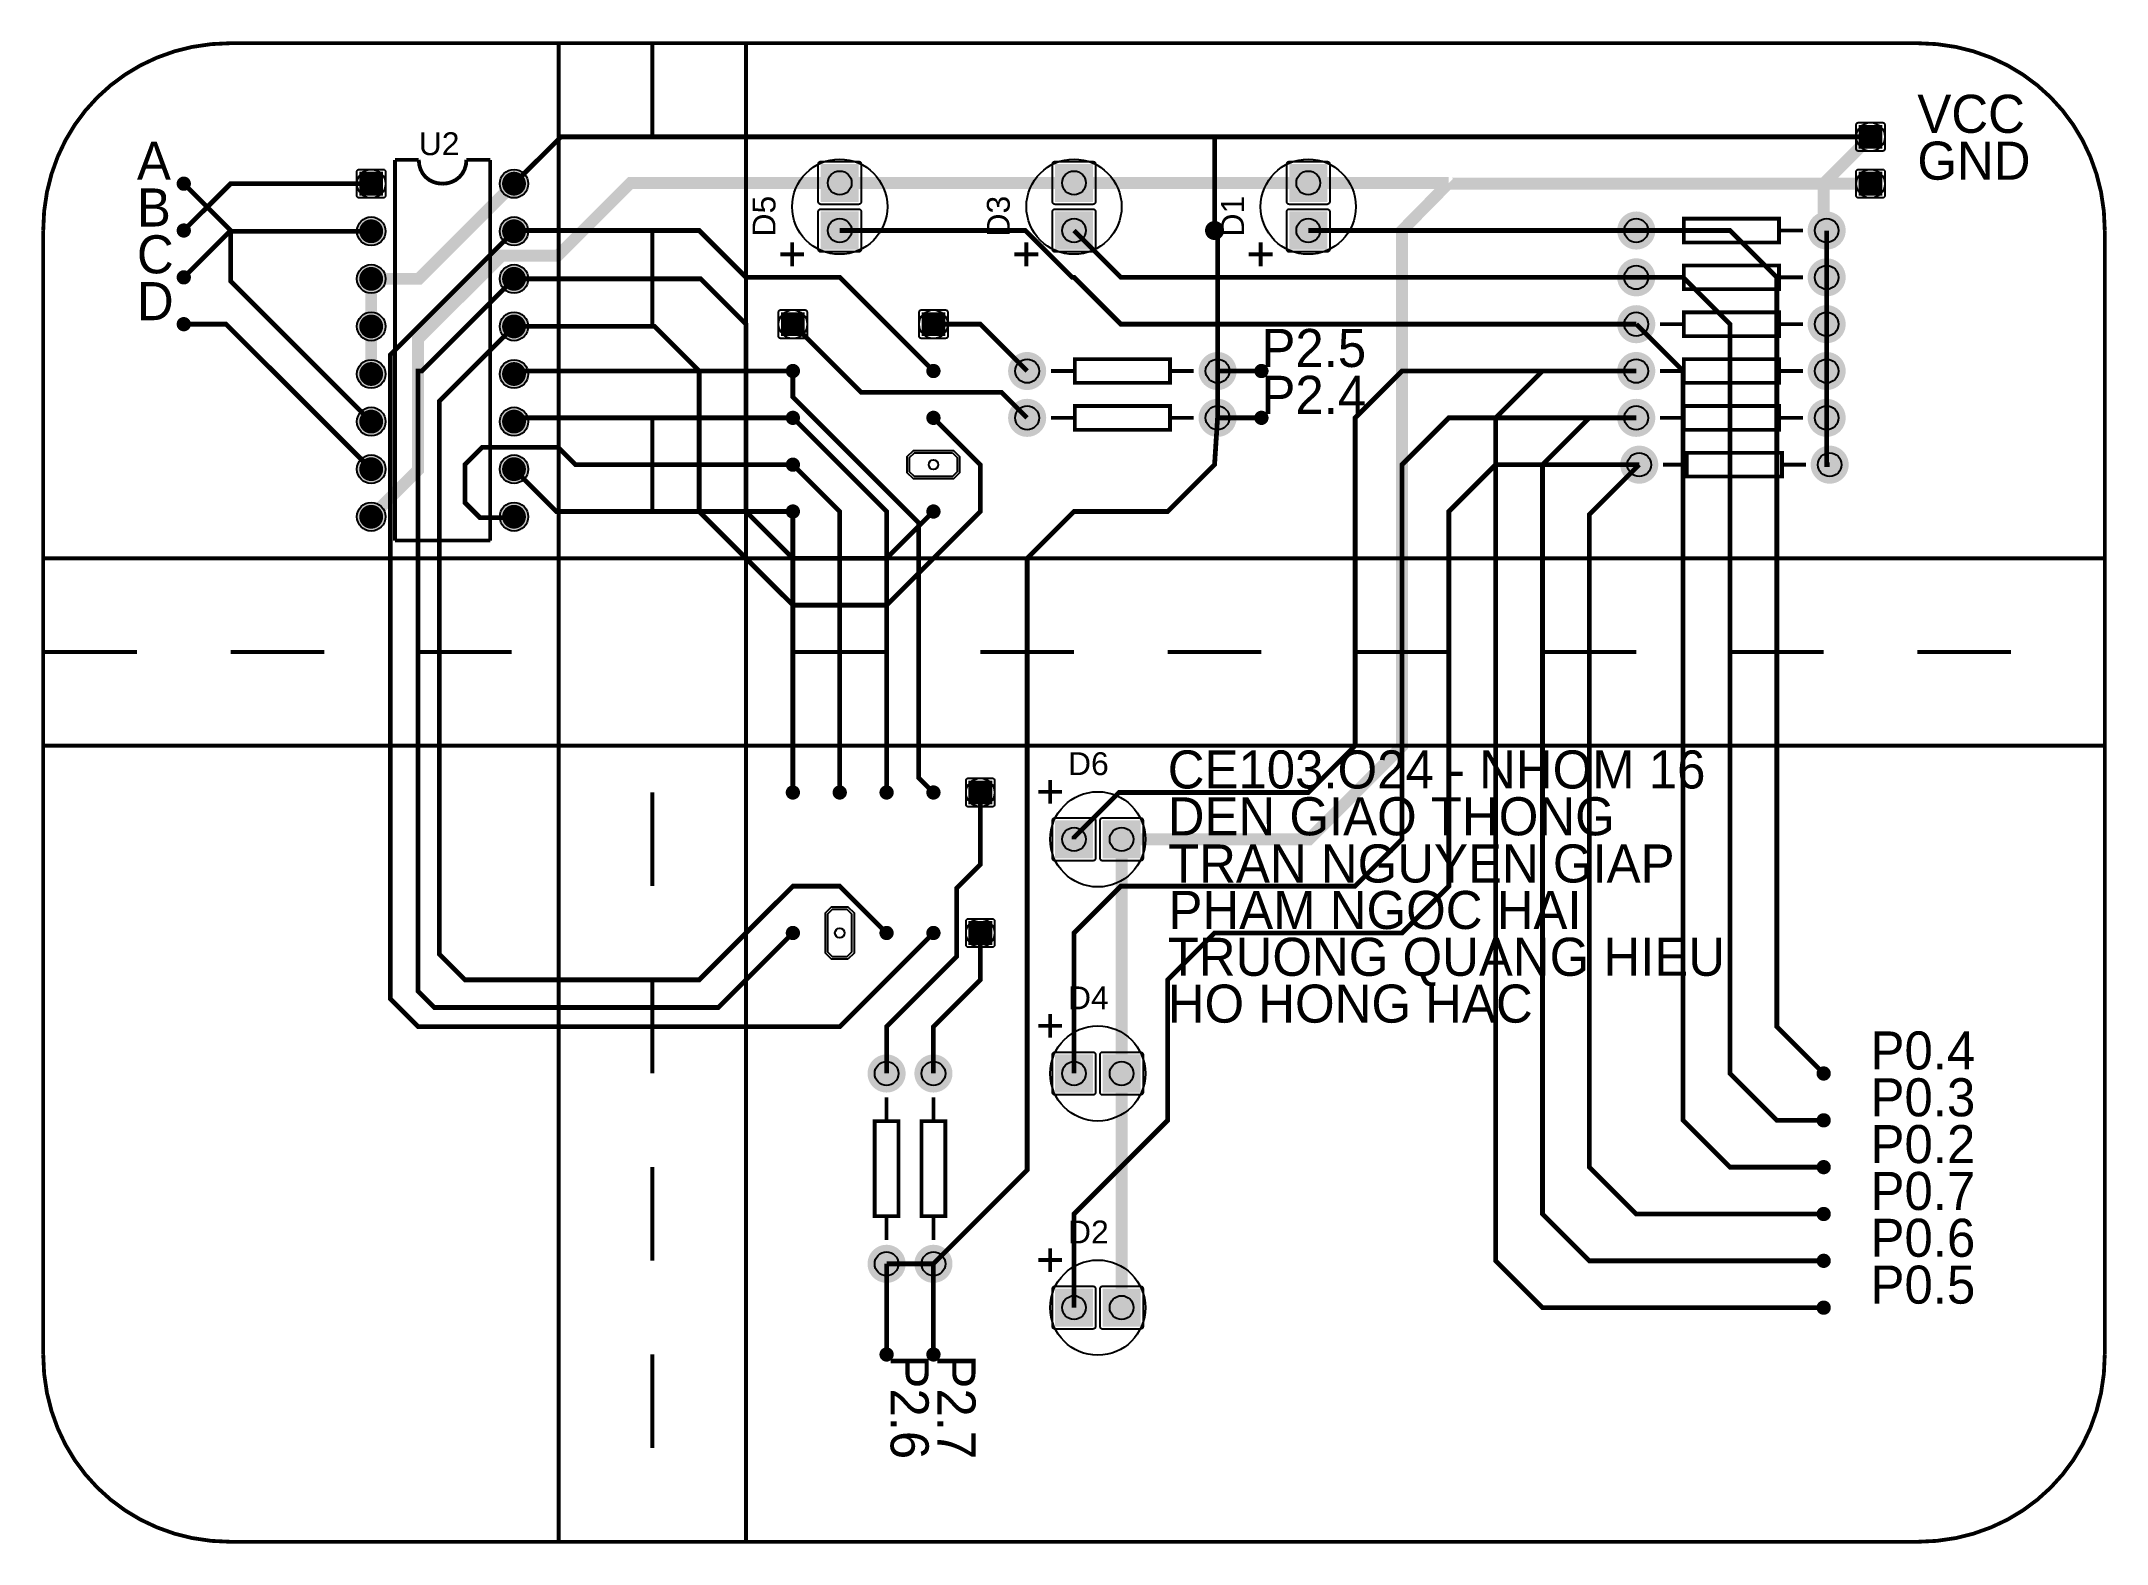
# Model space of a CAD drawing. Header units: centimetres. Extents: x -13 to -2, y -4 to 4.
import ezdxf

# ---------------------------------------------------------------- set-up
doc = ezdxf.new("R2010")
doc.units = ezdxf.units.CM
doc.layers.get('0').update_dxf_attribs({"linetype": 'CONTINUOUS'})

msp = doc.modelspace()

# ---------------------------------------------------------------- texts
for s, p in [('VCC', (-3, 3.5214)), ('VCC', (-3, 3.5214)), ('A', (-12.5, 3.2714)), ('A', (-12.5, 3.2714)), ('GND', (-3, 3.2714)), ('GND', (-3, 3.2714)), ('B', (-12.5, 3.0214)), ('B', (-12.5, 3.0214)), ('C', (-12.5, 2.7714)), ('C', (-12.5, 2.7714)), ('D', (-12.5, 2.5214)), ('D', (-12.5, 2.5214)), ('P2.5', (-6.5, 2.2714)), ('P2.5', (-6.5, 2.2714)), ('P2.4', (-6.5, 2.0214)), ('P2.4', (-6.5, 2.0214)), ('CE103.O24 - NHOM 16', (-7, 0.0214)), ('CE103.O24 - NHOM 16', (-7, 0.0214)), ('DEN GIAO THONG', (-7, -0.2286)), ('DEN GIAO THONG', (-7, -0.2286)), ('TRAN NGUYEN GIAP', (-6.998, -0.4806)), ('TRAN NGUYEN GIAP', (-6.998, -0.4806)), ('PHAM NGOC HAI', (-6.996, -0.7286)), ('PHAM NGOC HAI', (-6.996, -0.7286)), ('TRUONG QUANG HIEU', (-7, -0.9786)), ('TRUONG QUANG HIEU', (-7, -0.9786)), ('HO HONG HAC', (-7, -1.2286)), ('HO HONG HAC', (-7, -1.2286)), ('P0.4', (-3.25, -1.4786)), ('P0.4', (-3.25, -1.4786)), ('P0.3', (-3.25, -1.7286)), ('P0.3', (-3.25, -1.7286)), ('P0.2', (-3.25, -1.9786)), ('P0.2', (-3.25, -1.9786)), ('P0.7', (-3.25, -2.2286)), ('P0.7', (-3.25, -2.2286)), ('P0.6', (-3.25, -2.4786)), ('P0.6', (-3.25, -2.4786)), ('P0.5', (-3.25, -2.7286)), ('P0.5', (-3.25, -2.7286))]:
    msp.add_text(s, height=0.2032).set_placement(p)
at = {"width": 1.041667}
for s, p in [('U2', (-10.996, 3.4024)), ('U2', (-10.996, 3.4024)), ('D6', (-7.53175, 0.0929)), ('D6', (-7.53175, 0.0929)), ('D4', (-7.53175, -1.1571)), ('D4', (-7.53175, -1.1571)), ('D2', (-7.53175, -2.4071)), ('D2', (-7.53175, -2.4071))]:
    msp.add_text(s, height=0.12192, dxfattribs=at).set_placement(p)
for s, p in [('D5', (-9.0929, 2.96825)), ('D5', (-9.0929, 2.96825)), ('D3', (-7.8429, 2.96825)), ('D3', (-7.8429, 2.96825)), ('D1', (-6.5929, 2.96825)), ('D1', (-6.5929, 2.96825))]:
    msp.add_text(s, height=0.12192, rotation=90, dxfattribs=at).set_placement(p)
for s, p in [('P2.6', (-8.4786, -3)), ('P2.6', (-8.4786, -3)), ('P2.7', (-8.2286, -3)), ('P2.7', (-8.2286, -3))]:
    msp.add_text(s, height=0.2032, rotation=-90).set_placement(p)

# ---------------------------------------------------------------- blocks, each defined once
blk = doc.blocks.new('EPAD')
at = {"const_width": 0.5}
blk.add_lwpolyline([(-0.25, 0, 1), (0.25, 0, 1)], format="xyb", close=True, dxfattribs=at)
blk = doc.blocks.new('RPAD')
blk.add_trace([(-0.5, -0.5), (-0.5, 0.5), (0.5, -0.5), (0.5, 0.5)])

# ---------------------------------------------------------------- linework, layer by layer
for points, const_width in [([(-12, 4), (-12.103928, 3.994949), (-12.204468, 3.980103), (-12.301163, 3.955917), (-12.393555, 3.922852), (-12.481186, 3.881363), (-12.563599, 3.831909), (-12.640335, 3.774948), (-12.710938, 3.710938), (-12.774948, 3.640335), (-12.831909, 3.563599), (-12.881363, 3.481186), (-12.922852, 3.393555), (-12.955918, 3.301163), (-12.980103, 3.204468), (-12.994949, 3.103928), (-13, 3)], 0.02032), ([(-12, 4), (-12.103928, 3.994949), (-12.204468, 3.980103), (-12.301163, 3.955917), (-12.393555, 3.922852), (-12.481186, 3.881363), (-12.563599, 3.831909), (-12.640335, 3.774948), (-12.710938, 3.710938), (-12.774948, 3.640335), (-12.831909, 3.563599), (-12.881363, 3.481186), (-12.922852, 3.393555), (-12.955918, 3.301163), (-12.980103, 3.204468), (-12.994949, 3.103928), (-13, 3)], 0.02032), ([(-12, 4), (-3, 4)], 0.02032), ([(-12, 4), (-3, 4)], 0.02032), ([(-10.25, 3.5), (-10.25, 4)], 0.02032), ([(-10.25, 3.5), (-10.25, 4)], 0.02032), ([(-9.75, 3.5), (-9.75, 4)], 0.02032), ([(-9.75, 3.5), (-9.75, 4)], 0.02032), ([(-9.25, 3.5), (-9.25, 4)], 0.02032), ([(-9.25, 3.5), (-9.25, 4)], 0.02032), ([(-2, 3), (-2.005051, 3.103928), (-2.019897, 3.204468), (-2.044082, 3.301163), (-2.077148, 3.393555), (-2.118637, 3.481186), (-2.168091, 3.563599), (-2.225052, 3.640335), (-2.289062, 3.710938), (-2.359665, 3.774948), (-2.436401, 3.831909), (-2.518814, 3.881363), (-2.606445, 3.922852), (-2.698837, 3.955917), (-2.795532, 3.980103), (-2.896072, 3.994949), (-3, 4)], 0.02032), ([(-2, 3), (-2.005051, 3.103928), (-2.019897, 3.204468), (-2.044082, 3.301163), (-2.077148, 3.393555), (-2.118637, 3.481186), (-2.168091, 3.563599), (-2.225052, 3.640335), (-2.289062, 3.710938), (-2.359665, 3.774948), (-2.436401, 3.831909), (-2.518814, 3.881363), (-2.606445, 3.922852), (-2.698837, 3.955917), (-2.795532, 3.980103), (-2.896072, 3.994949), (-3, 4)], 0.02032), ([(-3.25, 3.5), (-3.5, 3.25), (-3.5, 3.016), (-3.484, 3)], 0.0635), ([(-10.25, 3.5), (-10.25, 1.25), (-12.25, 1.25), (-12.5, 1.25)], 0.02032), ([(-10.25, 3.5), (-10.25, 1.25), (-12.25, 1.25), (-12.5, 1.25)], 0.02032), ([(-6.75, 3), (-6.75, 3.5), (-10.238, 3.5), (-10.488, 3.25)], 0.0254), ([(-9.25, 1.25), (-9.25, 3.5)], 0.02032), ([(-9.25, 1.25), (-9.25, 3.5)], 0.02032), ([(-3.25, 3.5), (-6.75, 3.5)], 0.0254), ([(-11.123, 3.377), (-10.996, 3.377)], 0.02032), ([(-11.123, 3.377), (-11.123, 1.345)], 0.02032), ([(-11.123, 3.377), (-10.996, 3.377)], 0.02032), ([(-11.123, 3.377), (-11.123, 1.345)], 0.02032), ([(-10.869, 3.25), (-10.895606, 3.252436), (-10.919919, 3.259485), (-10.941554, 3.270762), (-10.960122, 3.285878), (-10.975238, 3.304446), (-10.986515, 3.326081), (-10.993564, 3.350394), (-10.996, 3.377)], 0.02032), ([(-10.869, 3.25), (-10.895606, 3.252436), (-10.919919, 3.259485), (-10.941554, 3.270762), (-10.960122, 3.285878), (-10.975238, 3.304446), (-10.986515, 3.326081), (-10.993564, 3.350394), (-10.996, 3.377)], 0.02032), ([(-10.869, 3.25), (-10.843124, 3.252436), (-10.819152, 3.259485), (-10.797562, 3.270762), (-10.77883, 3.285878), (-10.763431, 3.304446), (-10.751842, 3.326081), (-10.74454, 3.350394), (-10.742, 3.377)], 0.02032), ([(-10.869, 3.25), (-10.843124, 3.252436), (-10.819152, 3.259485), (-10.797562, 3.270762), (-10.77883, 3.285878), (-10.763431, 3.304446), (-10.751842, 3.326081), (-10.74454, 3.350394), (-10.742, 3.377)], 0.02032), ([(-10.742, 3.377), (-10.615, 3.377)], 0.02032), ([(-10.742, 3.377), (-10.615, 3.377)], 0.02032), ([(-10.615, 1.345), (-10.615, 3.377)], 0.02032), ([(-10.615, 1.345), (-10.615, 3.377)], 0.02032), ([(-11.25, 1.98), (-12, 2.73), (-12, 3), (-12.25, 3.25)], 0.0254), ([(-11.25, 3.25), (-12, 3.25), (-12.25, 3)], 0.0254), ([(-8.75, 3.254), (-9.865843, 3.254), (-10.253753, 2.86609), (-10.553793, 2.86609), (-11, 2.419883), (-11, 1.722), (-11.25, 1.472)], 0.0635), ([(-11.25, 2.742), (-10.996, 2.742), (-10.488, 3.25)], 0.0635), ([(-7.5, 3.254), (-8.75, 3.254)], 0.0635), ([(-7.5, 3.254), (-6.25, 3.254)], 0.0635), ([(-7.246, -0.25), (-6.246, -0.25), (-5.75, 0.246), (-5.75, 3), (-5.5, 3.254)], 0.0635), ([(-6.25, 3.254), (-5.5, 3.254)], 0.0635), ([(-3.25, 3.25), (-5.496, 3.25), (-5.5, 3.254)], 0.0635), ([(-13, 3), (-13, -3)], 0.02032), ([(-13, 3), (-13, -3)], 0.02032), ([(-11.25, 2.996), (-12.004, 2.996), (-12.25, 2.75)], 0.0254), ([(-10.488, 2.996), (-11.148061, 2.335939), (-11.148061, -1.101939), (-11, -1.25), (-8.75, -1.25), (-8.25, -0.75)], 0.0254), ([(-8.25, 2.25), (-8.75, 2.75), (-9.25, 2.75), (-9.5, 3), (-10.484, 3), (-10.488, 2.996)], 0.0254), ([(-9.75, 2.5), (-9.75, 3)], 0.02032), ([(-9.75, 2.5), (-9.75, 3)], 0.02032), ([(-8.75, 3), (-7.759145, 3), (-7.509145, 2.75), (-7.5, 2.75), (-7.25, 2.5), (-4.5, 2.5)], 0.0254), ([(-7.5, 3), (-7.25, 2.75), (-4.5, 2.75)], 0.0254), ([(-6.734, 2), (-6.734, 2.25), (-6.734, 2.984), (-6.75, 3)], 0.0254), ([(-6.25, 3), (-4.5, 3)], 0.0254), ([(-4.5, 3), (-4, 3), (-3.75, 2.75), (-3.75, -1.25), (-3.5, -1.5)], 0.0254), ([(-4.373, 3), (-4.246, 3)], 0.02032), ([(-4.373, 3), (-4.246, 3)], 0.02032), ([(-4.246, 2.9365), (-3.738, 2.9365), (-3.738, 3.0635), (-4.246, 3.0635), (-4.246, 2.9365)], 0.02032), ([(-4.246, 2.9365), (-3.738, 2.9365), (-3.738, 3.0635), (-4.246, 3.0635), (-4.246, 2.9365)], 0.02032), ([(-3.738, 3), (-3.611, 3)], 0.02032), ([(-3.738, 3), (-3.611, 3)], 0.02032), ([(-3.484, 3), (-3.484, 2.75)], 0.0254), ([(-2, -3), (-2, 3)], 0.02032), ([(-2, -3), (-2, 3)], 0.02032), ([(-9.0675, 2.873), (-8.9405, 2.873)], 0.02032), ([(-9.0675, 2.873), (-8.9405, 2.873)], 0.02032), ([(-9.004, 2.8095), (-9.004, 2.9365)], 0.02032), ([(-9.004, 2.8095), (-9.004, 2.9365)], 0.02032), ([(-7.8175, 2.873), (-7.6905, 2.873)], 0.02032), ([(-7.8175, 2.873), (-7.6905, 2.873)], 0.02032), ([(-7.754, 2.8095), (-7.754, 2.9365)], 0.02032), ([(-7.754, 2.8095), (-7.754, 2.9365)], 0.02032), ([(-6.5675, 2.873), (-6.4405, 2.873)], 0.02032), ([(-6.5675, 2.873), (-6.4405, 2.873)], 0.02032), ([(-6.504, 2.8095), (-6.504, 2.9365)], 0.02032), ([(-6.504, 2.8095), (-6.504, 2.9365)], 0.02032), ([(-11.25, 2.742), (-11.25, 2.488), (-11.25, 2.234)], 0.0635), ([(-4.5, 2.75), (-4.25, 2.75), (-4, 2.5), (-4, -1.5), (-3.75, -1.75), (-3.5, -1.75)], 0.0254), ([(-4.373, 2.75), (-4.246, 2.75)], 0.02032), ([(-4.373, 2.75), (-4.246, 2.75)], 0.02032), ([(-4.246, 2.6865), (-3.738, 2.6865), (-3.738, 2.8135), (-4.246, 2.8135), (-4.246, 2.6865)], 0.02032), ([(-4.246, 2.6865), (-3.738, 2.6865), (-3.738, 2.8135), (-4.246, 2.8135), (-4.246, 2.6865)], 0.02032), ([(-3.738, 2.75), (-3.611, 2.75)], 0.02032), ([(-3.738, 2.75), (-3.611, 2.75)], 0.02032), ([(-3.484, 2.75), (-3.484, 2.5)], 0.0254), ([(-10.488, 2.742), (-10.98, 2.25), (-11, 2.25), (-11, -1.061456), (-10.913951, -1.147505), (-9.397505, -1.147505), (-9, -0.75)], 0.0254), ([(-10.488, 2.742), (-9.492, 2.742), (-9.25, 2.5), (-9.25, 1.5), (-9, 1.25), (-8.5, 1.25), (-8.25, 1.5)], 0.0254), ([(-4.246, 2.4365), (-3.738, 2.4365), (-3.738, 2.5635), (-4.246, 2.5635), (-4.246, 2.4365)], 0.02032), ([(-4.246, 2.4365), (-3.738, 2.4365), (-3.738, 2.5635), (-4.246, 2.5635), (-4.246, 2.4365)], 0.02032), ([(-11.25, 1.726), (-12.024, 2.5), (-12.25, 2.5)], 0.0254), ([(-10.488, 2.488), (-10.885916, 2.090084), (-10.885916, -0.864084), (-10.75, -1), (-9.5, -1), (-9, -0.5), (-8.75, -0.5), (-8.5, -0.75)], 0.0254), ([(-10.488, 2.488), (-9.738, 2.488), (-9.5, 2.25), (-9.5, 1.5), (-9, 1), (-8.5, 1), (-8, 1.5), (-8, 1.75), (-8.25, 2)], 0.0254), ([(-9, 2.5), (-8.636328, 2.136328), (-7.886328, 2.136328), (-7.75, 2)], 0.0254), ([(-8.25, 2.5), (-8, 2.5), (-7.75, 2.25)], 0.0254), ([(-4.5, 2.5), (-4.25, 2.25), (-4.25, -1.75), (-4, -2), (-3.5, -2)], 0.0254), ([(-4.373, 2.5), (-4.246, 2.5)], 0.02032), ([(-4.373, 2.5), (-4.246, 2.5)], 0.02032), ([(-3.738, 2.5), (-3.611, 2.5)], 0.02032), ([(-3.738, 2.5), (-3.611, 2.5)], 0.02032), ([(-3.484, 2.5), (-3.484, 2.25), (-3.484, 2), (-3.484, 1.75), (-3.468, 1.75)], 0.0254), ([(-7.496, 2.1865), (-6.988, 2.1865), (-6.988, 2.3135), (-7.496, 2.3135), (-7.496, 2.1865)], 0.02032), ([(-7.496, 2.1865), (-6.988, 2.1865), (-6.988, 2.3135), (-7.496, 2.3135), (-7.496, 2.1865)], 0.02032), ([(-4.246, 2.1865), (-3.738, 2.1865), (-3.738, 2.3135), (-4.246, 2.3135), (-4.246, 2.1865)], 0.02032), ([(-4.246, 2.1865), (-3.738, 2.1865), (-3.738, 2.3135), (-4.246, 2.3135), (-4.246, 2.1865)], 0.02032), ([(-9, 2.25), (-10.472, 2.25), (-10.488, 2.234)], 0.0254), ([(-9, 2.25), (-9, 2.111055), (-8.328325, 1.43938), (-8.328325, 0.078325), (-8.25, 0)], 0.0254), ([(-7.623, 2.25), (-7.496, 2.25)], 0.02032), ([(-7.623, 2.25), (-7.496, 2.25)], 0.02032), ([(-7.5, -0.25), (-7.5, -0.240432), (-7.259568, 0), (-6.25, 0), (-6, 0.25), (-6, 2), (-5.75, 2.25), (-4.5, 2.25)], 0.0254), ([(-6.988, 2.25), (-6.861, 2.25)], 0.02032), ([(-6.988, 2.25), (-6.861, 2.25)], 0.02032), ([(-6.734, 2.25), (-6.5, 2.25)], 0.0254), ([(-4.5, 2.25), (-5, 2.25), (-5.25, 2), (-5.25, -2.5), (-5, -2.75), (-3.5, -2.75)], 0.0254), ([(-4.373, 2.25), (-4.246, 2.25)], 0.02032), ([(-4.373, 2.25), (-4.246, 2.25)], 0.02032), ([(-3.738, 2.25), (-3.611, 2.25)], 0.02032), ([(-3.738, 2.25), (-3.611, 2.25)], 0.02032), ([(-9, 2), (-10.468, 2), (-10.488, 1.98)], 0.0254), ([(-9.75, 1.5), (-9.75, 2)], 0.02032), ([(-9.75, 1.5), (-9.75, 2)], 0.02032), ([(-9, 2), (-8.5, 1.5), (-8.5, 0)], 0.0254), ([(-8.5, -2.516), (-8.25, -2.516), (-7.75, -2.016), (-7.75, 1.25), (-7.5, 1.5), (-7, 1.5), (-6.75, 1.75), (-6.734, 2)], 0.0254), ([(-7.623, 2), (-7.496, 2)], 0.02032), ([(-7.623, 2), (-7.496, 2)], 0.02032), ([(-7.5, -1.5), (-7.5, -0.75), (-7.25, -0.5), (-6, -0.5), (-5.75, -0.25), (-5.75, 1.75), (-5.5, 2), (-4.5, 2)], 0.0254), ([(-7.496, 1.9365), (-6.988, 1.9365), (-6.988, 2.0635), (-7.496, 2.0635), (-7.496, 1.9365)], 0.02032), ([(-7.496, 1.9365), (-6.988, 1.9365), (-6.988, 2.0635), (-7.496, 2.0635), (-7.496, 1.9365)], 0.02032), ([(-6.988, 2), (-6.861, 2)], 0.02032), ([(-6.988, 2), (-6.861, 2)], 0.02032), ([(-6.734, 2), (-6.5, 2)], 0.0254), ([(-4.5, 2), (-4.75, 2), (-5, 1.75), (-5, -2.25), (-4.75, -2.5), (-3.5, -2.5)], 0.0254), ([(-4.373, 2), (-4.246, 2)], 0.02032), ([(-4.373, 2), (-4.246, 2)], 0.02032), ([(-4.246, 1.9365), (-3.738, 1.9365), (-3.738, 2.0635), (-4.246, 2.0635), (-4.246, 1.9365)], 0.02032), ([(-4.246, 1.9365), (-3.738, 1.9365), (-3.738, 2.0635), (-4.246, 2.0635), (-4.246, 1.9365)], 0.02032), ([(-3.738, 2), (-3.611, 2)], 0.02032), ([(-3.738, 2), (-3.611, 2)], 0.02032), ([(-9, 1.75), (-10.159608, 1.75), (-10.252728, 1.84312), (-10.65688, 1.84312), (-10.75, 1.75), (-10.75, 1.547794), (-10.669303, 1.467097), (-10.492903, 1.467097), (-10.488, 1.472)], 0.0254), ([(-4.23, 1.6865), (-3.722, 1.6865), (-3.722, 1.8135), (-4.23, 1.8135), (-4.23, 1.6865)], 0.02032), ([(-4.23, 1.6865), (-3.722, 1.6865), (-3.722, 1.8135), (-4.23, 1.8135), (-4.23, 1.6865)], 0.02032), ([(-9, 1.5), (-10.262, 1.5), (-10.488, 1.726)], 0.0254), ([(-9, 1.75), (-8.75, 1.5), (-8.75, 0)], 0.0254), ([(-7.5, -2.75), (-7.5, -2.25), (-7, -1.75), (-7, -1), (-6.75, -0.75), (-5.75, -0.75), (-5.5, -0.5), (-5.5, 1.5), (-5.25, 1.75), (-4.484, 1.75)], 0.0254), ([(-4.484, 1.75), (-4.75, 1.484), (-4.75, -2), (-4.5, -2.25), (-3.5, -2.25)], 0.0254), ([(-4.357, 1.75), (-4.23, 1.75)], 0.02032), ([(-4.357, 1.75), (-4.23, 1.75)], 0.02032), ([(-3.722, 1.75), (-3.595, 1.75)], 0.02032), ([(-3.722, 1.75), (-3.595, 1.75)], 0.02032), ([(-9, 1.5), (-9, 0)], 0.0254), ([(-11.123, 1.345), (-10.615, 1.345)], 0.02032), ([(-11.123, 1.345), (-10.615, 1.345)], 0.02032), ([(-12.5, 1.25), (-13, 1.25)], 0.02032), ([(-12.5, 1.25), (-13, 1.25)], 0.02032), ([(-9.25, 1.25), (-10.25, 1.25), (-10.25, 0.25)], 0.02032), ([(-9.25, 1.25), (-9.25, 0.25), (-10.25, 0.25)], 0.02032), ([(-9.25, 1.25), (-10.25, 1.25), (-10.25, 0.25)], 0.02032), ([(-9.25, 1.25), (-9.25, 0.25), (-10.25, 0.25)], 0.02032), ([(-9.25, 1.25), (-7, 1.25)], 0.02032), ([(-9.25, 1.25), (-7, 1.25)], 0.02032), ([(-7, 1.25), (-2, 1.25)], 0.02032), ([(-7, 1.25), (-2, 1.25)], 0.02032), ([(-12.5, 0.75), (-13, 0.75)], 0.02032), ([(-12.5, 0.75), (-13, 0.75)], 0.02032), ([(-11.5, 0.75), (-12, 0.75)], 0.02032), ([(-11.5, 0.75), (-12, 0.75)], 0.02032), ([(-10.5, 0.75), (-11, 0.75)], 0.02032), ([(-10.5, 0.75), (-11, 0.75)], 0.02032), ([(-9, 0.75), (-8.5, 0.75)], 0.02032), ([(-9, 0.75), (-8.5, 0.75)], 0.02032), ([(-8, 0.75), (-7.5, 0.75)], 0.02032), ([(-8, 0.75), (-7.5, 0.75)], 0.02032), ([(-7, 0.75), (-6.5, 0.75)], 0.02032), ([(-7, 0.75), (-6.5, 0.75)], 0.02032), ([(-6, 0.75), (-5.75, 0.75), (-5.5, 0.75)], 0.02032), ([(-6, 0.75), (-5.75, 0.75), (-5.5, 0.75)], 0.02032), ([(-5, 0.75), (-4.5, 0.75)], 0.02032), ([(-5, 0.75), (-4.5, 0.75)], 0.02032), ([(-4, 0.75), (-3.5, 0.75)], 0.02032), ([(-4, 0.75), (-3.5, 0.75)], 0.02032), ([(-3, 0.75), (-2.5, 0.75)], 0.02032), ([(-3, 0.75), (-2.5, 0.75)], 0.02032), ([(-12.5, 0.25), (-13, 0.25)], 0.02032), ([(-12.5, 0.25), (-13, 0.25)], 0.02032), ([(-10.25, 0.25), (-12.5, 0.25)], 0.02032), ([(-10.25, 0.25), (-12.5, 0.25)], 0.02032), ([(-10.25, 0.25), (-10.25, -2)], 0.02032), ([(-10.25, 0.25), (-10.25, -2)], 0.02032), ([(-9.25, 0.25), (-7, 0.25)], 0.02032), ([(-9.25, 0.25), (-9.25, -2)], 0.02032), ([(-9.25, 0.25), (-7, 0.25)], 0.02032), ([(-9.25, 0.25), (-9.25, -2)], 0.02032), ([(-7, 0.25), (-2, 0.25)], 0.02032), ([(-7, 0.25), (-2, 0.25)], 0.02032), ([(-9.75, 0), (-9.75, -0.5)], 0.02032), ([(-9.75, 0), (-9.75, -0.5)], 0.02032), ([(-8, 0), (-8, -0.384599), (-8.125432, -0.510031), (-8.125432, -0.875432), (-8.5, -1.25), (-8.5, -1.5)], 0.0254), ([(-7.6905, 0.004), (-7.5635, 0.004)], 0.02032), ([(-7.6905, 0.004), (-7.5635, 0.004)], 0.02032), ([(-7.627, 0.0675), (-7.627, -0.0595)], 0.02032), ([(-7.627, 0.0675), (-7.627, -0.0595)], 0.02032), ([(-7.246, -0.25), (-7.246, -1.5), (-7.246, -2.75)], 0.0635), ([(-8, -0.75), (-8, -1), (-8.25, -1.25), (-8.25, -1.5)], 0.0254), ([(-9.75, -1), (-9.75, -1.5)], 0.02032), ([(-9.75, -1), (-9.75, -1.5)], 0.02032), ([(-7.627, -1.1825), (-7.627, -1.3095)], 0.02032), ([(-7.627, -1.1825), (-7.627, -1.3095)], 0.02032), ([(-7.6905, -1.246), (-7.5635, -1.246)], 0.02032), ([(-7.6905, -1.246), (-7.5635, -1.246)], 0.02032), ([(-8.5, -1.627), (-8.5, -1.754)], 0.02032), ([(-8.5, -1.627), (-8.5, -1.754)], 0.02032), ([(-8.25, -1.627), (-8.25, -1.754)], 0.02032), ([(-8.25, -1.627), (-8.25, -1.754)], 0.02032), ([(-8.5635, -2.262), (-8.4365, -2.262), (-8.4365, -1.754), (-8.5635, -1.754), (-8.5635, -2.262)], 0.02032), ([(-8.5635, -2.262), (-8.4365, -2.262), (-8.4365, -1.754), (-8.5635, -1.754), (-8.5635, -2.262)], 0.02032), ([(-8.3135, -2.262), (-8.1865, -2.262), (-8.1865, -1.754), (-8.3135, -1.754), (-8.3135, -2.262)], 0.02032), ([(-8.3135, -2.262), (-8.1865, -2.262), (-8.1865, -1.754), (-8.3135, -1.754), (-8.3135, -2.262)], 0.02032), ([(-10.25, -2), (-10.25, -3.5)], 0.02032), ([(-10.25, -2), (-10.25, -3.5)], 0.02032), ([(-9.75, -2), (-9.75, -2.5)], 0.02032), ([(-9.75, -2), (-9.75, -2.5)], 0.02032), ([(-9.25, -2), (-9.25, -3.5)], 0.02032), ([(-9.25, -2), (-9.25, -3.5)], 0.02032), ([(-8.5, -2.262), (-8.5, -2.389)], 0.02032), ([(-8.5, -2.262), (-8.5, -2.389)], 0.02032), ([(-8.25, -2.262), (-8.25, -2.389)], 0.02032), ([(-8.25, -2.262), (-8.25, -2.389)], 0.02032), ([(-7.627, -2.4325), (-7.627, -2.5595)], 0.02032), ([(-7.627, -2.4325), (-7.627, -2.5595)], 0.02032), ([(-8.5, -2.516), (-8.5, -3)], 0.0254), ([(-8.25, -2.516), (-8.25, -3)], 0.0254), ([(-7.6905, -2.496), (-7.5635, -2.496)], 0.02032), ([(-7.6905, -2.496), (-7.5635, -2.496)], 0.02032), ([(-13, -3), (-12.994949, -3.103928), (-12.980103, -3.204468), (-12.955918, -3.301163), (-12.922852, -3.393555), (-12.881363, -3.481186), (-12.831909, -3.563599), (-12.774948, -3.640335), (-12.710938, -3.710938), (-12.640335, -3.774948), (-12.563599, -3.831909), (-12.481186, -3.881363), (-12.393555, -3.922852), (-12.301163, -3.955917), (-12.204468, -3.980103), (-12.103928, -3.994949), (-12, -4)], 0.02032), ([(-13, -3), (-12.994949, -3.103928), (-12.980103, -3.204468), (-12.955918, -3.301163), (-12.922852, -3.393555), (-12.881363, -3.481186), (-12.831909, -3.563599), (-12.774948, -3.640335), (-12.710938, -3.710938), (-12.640335, -3.774948), (-12.563599, -3.831909), (-12.481186, -3.881363), (-12.393555, -3.922852), (-12.301163, -3.955917), (-12.204468, -3.980103), (-12.103928, -3.994949), (-12, -4)], 0.02032), ([(-9.75, -3), (-9.75, -3.5)], 0.02032), ([(-9.75, -3), (-9.75, -3.5)], 0.02032), ([(-3, -4), (-2.896072, -3.994949), (-2.795532, -3.980103), (-2.698837, -3.955917), (-2.606445, -3.922852), (-2.518814, -3.881363), (-2.436401, -3.831909), (-2.359665, -3.774948), (-2.289062, -3.710938), (-2.225052, -3.640335), (-2.168091, -3.563599), (-2.118637, -3.481186), (-2.077148, -3.393555), (-2.044082, -3.301163), (-2.019897, -3.204468), (-2.005051, -3.103928), (-2, -3)], 0.02032), ([(-3, -4), (-2.896072, -3.994949), (-2.795532, -3.980103), (-2.698837, -3.955917), (-2.606445, -3.922852), (-2.518814, -3.881363), (-2.436401, -3.831909), (-2.359665, -3.774948), (-2.289062, -3.710938), (-2.225052, -3.640335), (-2.168091, -3.563599), (-2.118637, -3.481186), (-2.077148, -3.393555), (-2.044082, -3.301163), (-2.019897, -3.204468), (-2.005051, -3.103928), (-2, -3)], 0.02032), ([(-10.25, -3.5), (-10.25, -4)], 0.02032), ([(-10.25, -3.5), (-10.25, -4)], 0.02032), ([(-9.25, -3.5), (-9.25, -4)], 0.02032), ([(-9.25, -3.5), (-9.25, -4)], 0.02032), ([(-12, -4), (-3, -4)], 0.02032), ([(-12, -4), (-3, -4)], 0.02032)]:
    msp.add_lwpolyline(points, dxfattribs=dict(const_width=const_width))
for points in [[(-3.3135, 3.5762), (-3.1865, 3.5762), (-3.183903, 3.575947), (-3.181502, 3.57522), (-3.179342, 3.574065), (-3.177471, 3.572529), (-3.175935, 3.570657), (-3.17478, 3.568498), (-3.174053, 3.566097), (-3.1738, 3.5635), (-3.1738, 3.4365), (-3.174053, 3.433903), (-3.17478, 3.431502), (-3.175935, 3.429343), (-3.177471, 3.427471), (-3.179342, 3.425935), (-3.181502, 3.42478), (-3.183903, 3.424053), (-3.1865, 3.4238), (-3.3135, 3.4238), (-3.316097, 3.424053), (-3.318498, 3.42478), (-3.320658, 3.425935), (-3.322529, 3.427471), (-3.324065, 3.429343), (-3.32522, 3.431502), (-3.325947, 3.433903), (-3.3262, 3.4365), (-3.3262, 3.5635), (-3.325947, 3.566097), (-3.32522, 3.568498), (-3.324065, 3.570657), (-3.322529, 3.572529), (-3.320658, 3.574065), (-3.318498, 3.57522), (-3.316097, 3.575947), (-3.3135, 3.5762)], [(-11.1738, 3.3135), (-11.1738, 3.1865), (-11.174053, 3.183903), (-11.17478, 3.181502), (-11.175935, 3.179342), (-11.177471, 3.177471), (-11.179343, 3.175935), (-11.181502, 3.17478), (-11.183903, 3.174053), (-11.1865, 3.1738), (-11.3135, 3.1738), (-11.316097, 3.174053), (-11.318498, 3.17478), (-11.320657, 3.175935), (-11.322529, 3.177471), (-11.324065, 3.179342), (-11.32522, 3.181502), (-11.325947, 3.183903), (-11.3262, 3.1865), (-11.3262, 3.3135), (-11.325947, 3.316097), (-11.32522, 3.318498), (-11.324065, 3.320658), (-11.322529, 3.322529), (-11.320657, 3.324065), (-11.318498, 3.32522), (-11.316097, 3.325947), (-11.3135, 3.3262), (-11.1865, 3.3262), (-11.183903, 3.325947), (-11.181502, 3.32522), (-11.179343, 3.324065), (-11.177471, 3.322529), (-11.175935, 3.320658), (-11.17478, 3.318498), (-11.174053, 3.316097), (-11.1738, 3.3135)], [(-8.8643, 3.1524), (-8.8643, 3.3556), (-8.864047, 3.358197), (-8.86332, 3.360598), (-8.862165, 3.362758), (-8.860629, 3.364629), (-8.858757, 3.366165), (-8.856598, 3.36732), (-8.854197, 3.368047), (-8.8516, 3.3683), (-8.6484, 3.3683), (-8.645803, 3.368047), (-8.643402, 3.36732), (-8.641243, 3.366165), (-8.639371, 3.364629), (-8.637835, 3.362758), (-8.63668, 3.360598), (-8.635953, 3.358197), (-8.6357, 3.3556), (-8.6357, 3.1524), (-8.635953, 3.149803), (-8.63668, 3.147402), (-8.637835, 3.145242), (-8.639371, 3.143371), (-8.641243, 3.141835), (-8.643402, 3.14068), (-8.645803, 3.139953), (-8.6484, 3.1397), (-8.8516, 3.1397), (-8.854197, 3.139953), (-8.856598, 3.14068), (-8.858757, 3.141835), (-8.860629, 3.143371), (-8.862165, 3.145242), (-8.86332, 3.147402), (-8.864047, 3.149803), (-8.8643, 3.1524)], [(-7.6143, 3.1524), (-7.6143, 3.3556), (-7.614047, 3.358197), (-7.61332, 3.360598), (-7.612165, 3.362758), (-7.610629, 3.364629), (-7.608757, 3.366165), (-7.606598, 3.36732), (-7.604197, 3.368047), (-7.6016, 3.3683), (-7.3984, 3.3683), (-7.395803, 3.368047), (-7.393402, 3.36732), (-7.391243, 3.366165), (-7.389371, 3.364629), (-7.387835, 3.362758), (-7.38668, 3.360598), (-7.385953, 3.358197), (-7.3857, 3.3556), (-7.3857, 3.1524), (-7.385953, 3.149803), (-7.38668, 3.147402), (-7.387835, 3.145242), (-7.389371, 3.143371), (-7.391243, 3.141835), (-7.393402, 3.14068), (-7.395803, 3.139953), (-7.3984, 3.1397), (-7.6016, 3.1397), (-7.604197, 3.139953), (-7.606598, 3.14068), (-7.608757, 3.141835), (-7.610629, 3.143371), (-7.612165, 3.145242), (-7.61332, 3.147402), (-7.614047, 3.149803), (-7.6143, 3.1524)], [(-6.3643, 3.1524), (-6.3643, 3.3556), (-6.364047, 3.358197), (-6.36332, 3.360598), (-6.362165, 3.362758), (-6.360629, 3.364629), (-6.358757, 3.366165), (-6.356598, 3.36732), (-6.354197, 3.368047), (-6.3516, 3.3683), (-6.1484, 3.3683), (-6.145803, 3.368047), (-6.143402, 3.36732), (-6.141243, 3.366165), (-6.139371, 3.364629), (-6.137835, 3.362758), (-6.13668, 3.360598), (-6.135953, 3.358197), (-6.1357, 3.3556), (-6.1357, 3.1524), (-6.135953, 3.149803), (-6.13668, 3.147402), (-6.137835, 3.145242), (-6.139371, 3.143371), (-6.141243, 3.141835), (-6.143402, 3.14068), (-6.145803, 3.139953), (-6.1484, 3.1397), (-6.3516, 3.1397), (-6.354197, 3.139953), (-6.356598, 3.14068), (-6.358757, 3.141835), (-6.360629, 3.143371), (-6.362165, 3.145242), (-6.36332, 3.147402), (-6.364047, 3.149803), (-6.3643, 3.1524)], [(-3.3135, 3.3262), (-3.1865, 3.3262), (-3.183903, 3.325947), (-3.181502, 3.32522), (-3.179342, 3.324065), (-3.177471, 3.322529), (-3.175935, 3.320657), (-3.17478, 3.318498), (-3.174053, 3.316097), (-3.1738, 3.3135), (-3.1738, 3.1865), (-3.174053, 3.183903), (-3.17478, 3.181502), (-3.175935, 3.179343), (-3.177471, 3.177471), (-3.179342, 3.175935), (-3.181502, 3.17478), (-3.183903, 3.174053), (-3.1865, 3.1738), (-3.3135, 3.1738), (-3.316097, 3.174053), (-3.318498, 3.17478), (-3.320658, 3.175935), (-3.322529, 3.177471), (-3.324065, 3.179343), (-3.32522, 3.181502), (-3.325947, 3.183903), (-3.3262, 3.1865), (-3.3262, 3.3135), (-3.325947, 3.316097), (-3.32522, 3.318498), (-3.324065, 3.320657), (-3.322529, 3.322529), (-3.320658, 3.324065), (-3.318498, 3.32522), (-3.316097, 3.325947), (-3.3135, 3.3262)], [(-8.8643, 2.8984), (-8.8643, 3.1016), (-8.864047, 3.104197), (-8.86332, 3.106598), (-8.862165, 3.108758), (-8.860629, 3.110629), (-8.858757, 3.112165), (-8.856598, 3.11332), (-8.854197, 3.114047), (-8.8516, 3.1143), (-8.6484, 3.1143), (-8.645803, 3.114047), (-8.643402, 3.11332), (-8.641243, 3.112165), (-8.639371, 3.110629), (-8.637835, 3.108758), (-8.63668, 3.106598), (-8.635953, 3.104197), (-8.6357, 3.1016), (-8.6357, 2.8984), (-8.635953, 2.895803), (-8.63668, 2.893402), (-8.637835, 2.891242), (-8.639371, 2.889371), (-8.641243, 2.887835), (-8.643402, 2.88668), (-8.645803, 2.885953), (-8.6484, 2.8857), (-8.8516, 2.8857), (-8.854197, 2.885953), (-8.856598, 2.88668), (-8.858757, 2.887835), (-8.860629, 2.889371), (-8.862165, 2.891242), (-8.86332, 2.893402), (-8.864047, 2.895803), (-8.8643, 2.8984)], [(-7.6143, 2.8984), (-7.6143, 3.1016), (-7.614047, 3.104197), (-7.61332, 3.106598), (-7.612165, 3.108758), (-7.610629, 3.110629), (-7.608757, 3.112165), (-7.606598, 3.11332), (-7.604197, 3.114047), (-7.6016, 3.1143), (-7.3984, 3.1143), (-7.395803, 3.114047), (-7.393402, 3.11332), (-7.391243, 3.112165), (-7.389371, 3.110629), (-7.387835, 3.108758), (-7.38668, 3.106598), (-7.385953, 3.104197), (-7.3857, 3.1016), (-7.3857, 2.8984), (-7.385953, 2.895803), (-7.38668, 2.893402), (-7.387835, 2.891242), (-7.389371, 2.889371), (-7.391243, 2.887835), (-7.393402, 2.88668), (-7.395803, 2.885953), (-7.3984, 2.8857), (-7.6016, 2.8857), (-7.604197, 2.885953), (-7.606598, 2.88668), (-7.608757, 2.887835), (-7.610629, 2.889371), (-7.612165, 2.891242), (-7.61332, 2.893402), (-7.614047, 2.895803), (-7.6143, 2.8984)], [(-6.3643, 2.8984), (-6.3643, 3.1016), (-6.364047, 3.104197), (-6.36332, 3.106598), (-6.362165, 3.108758), (-6.360629, 3.110629), (-6.358757, 3.112165), (-6.356598, 3.11332), (-6.354197, 3.114047), (-6.3516, 3.1143), (-6.1484, 3.1143), (-6.145803, 3.114047), (-6.143402, 3.11332), (-6.141243, 3.112165), (-6.139371, 3.110629), (-6.137835, 3.108758), (-6.13668, 3.106598), (-6.135953, 3.104197), (-6.1357, 3.1016), (-6.1357, 2.8984), (-6.135953, 2.895803), (-6.13668, 2.893402), (-6.137835, 2.891242), (-6.139371, 2.889371), (-6.141243, 2.887835), (-6.143402, 2.88668), (-6.145803, 2.885953), (-6.1484, 2.8857), (-6.3516, 2.8857), (-6.354197, 2.885953), (-6.356598, 2.88668), (-6.358757, 2.887835), (-6.360629, 2.889371), (-6.362165, 2.891242), (-6.36332, 2.893402), (-6.364047, 2.895803), (-6.3643, 2.8984)], [(-9.0635, 2.5762), (-8.9365, 2.5762), (-8.933903, 2.575947), (-8.931502, 2.57522), (-8.929342, 2.574065), (-8.927471, 2.572529), (-8.925935, 2.570657), (-8.92478, 2.568498), (-8.924053, 2.566097), (-8.9238, 2.5635), (-8.9238, 2.4365), (-8.924053, 2.433903), (-8.92478, 2.431502), (-8.925935, 2.429343), (-8.927471, 2.427471), (-8.929342, 2.425935), (-8.931502, 2.42478), (-8.933903, 2.424053), (-8.9365, 2.4238), (-9.0635, 2.4238), (-9.066097, 2.424053), (-9.068498, 2.42478), (-9.070658, 2.425935), (-9.072529, 2.427471), (-9.074065, 2.429343), (-9.07522, 2.431502), (-9.075947, 2.433903), (-9.0762, 2.4365), (-9.0762, 2.5635), (-9.075947, 2.566097), (-9.07522, 2.568498), (-9.074065, 2.570657), (-9.072529, 2.572529), (-9.070658, 2.574065), (-9.068498, 2.57522), (-9.066097, 2.575947), (-9.0635, 2.5762)], [(-8.3135, 2.5762), (-8.1865, 2.5762), (-8.183903, 2.575947), (-8.181502, 2.57522), (-8.179342, 2.574065), (-8.177471, 2.572529), (-8.175935, 2.570657), (-8.17478, 2.568498), (-8.174053, 2.566097), (-8.1738, 2.5635), (-8.1738, 2.4365), (-8.174053, 2.433903), (-8.17478, 2.431502), (-8.175935, 2.429343), (-8.177471, 2.427471), (-8.179342, 2.425935), (-8.181502, 2.42478), (-8.183903, 2.424053), (-8.1865, 2.4238), (-8.3135, 2.4238), (-8.316097, 2.424053), (-8.318498, 2.42478), (-8.320658, 2.425935), (-8.322529, 2.427471), (-8.324065, 2.429343), (-8.32522, 2.431502), (-8.325947, 2.433903), (-8.3262, 2.4365), (-8.3262, 2.5635), (-8.325947, 2.566097), (-8.32522, 2.568498), (-8.324065, 2.570657), (-8.322529, 2.572529), (-8.320658, 2.574065), (-8.318498, 2.57522), (-8.316097, 2.575947), (-8.3135, 2.5762)], [(-8.1103, 1.79336), (-8.1103, 1.70664), (-8.14314, 1.6738), (-8.35686, 1.6738), (-8.3897, 1.70664), (-8.3897, 1.79336), (-8.35686, 1.8262), (-8.14314, 1.8262), (-8.1103, 1.79336)], [(-8.1484, 1.8135), (-8.123, 1.7881), (-8.123, 1.7119), (-8.1484, 1.6865), (-8.3516, 1.6865), (-8.377, 1.7119), (-8.377, 1.7881), (-8.3516, 1.8135), (-8.1484, 1.8135)], [(-7.9238, 0.0635), (-7.9238, -0.0635), (-7.924053, -0.066097), (-7.92478, -0.068498), (-7.925935, -0.070658), (-7.927471, -0.072529), (-7.929343, -0.074065), (-7.931502, -0.07522), (-7.933903, -0.075947), (-7.9365, -0.0762), (-8.0635, -0.0762), (-8.066097, -0.075947), (-8.068498, -0.07522), (-8.070657, -0.074065), (-8.072529, -0.072529), (-8.074065, -0.070658), (-8.07522, -0.068498), (-8.075947, -0.066097), (-8.0762, -0.0635), (-8.0762, 0.0635), (-8.075947, 0.066097), (-8.07522, 0.068498), (-8.074065, 0.070658), (-8.072529, 0.072529), (-8.070657, 0.074065), (-8.068498, 0.07522), (-8.066097, 0.075947), (-8.0635, 0.0762), (-7.9365, 0.0762), (-7.933903, 0.075947), (-7.931502, 0.07522), (-7.929343, 0.074065), (-7.927471, 0.072529), (-7.925935, 0.070658), (-7.92478, 0.068498), (-7.924053, 0.066097), (-7.9238, 0.0635)], [(-7.6016, -0.1357), (-7.3984, -0.1357), (-7.395803, -0.135953), (-7.393402, -0.13668), (-7.391242, -0.137835), (-7.389371, -0.139371), (-7.387835, -0.141243), (-7.38668, -0.143402), (-7.385953, -0.145803), (-7.3857, -0.1484), (-7.3857, -0.3516), (-7.385953, -0.354197), (-7.38668, -0.356598), (-7.387835, -0.358757), (-7.389371, -0.360629), (-7.391242, -0.362165), (-7.393402, -0.36332), (-7.395803, -0.364047), (-7.3984, -0.3643), (-7.6016, -0.3643), (-7.604197, -0.364047), (-7.606598, -0.36332), (-7.608758, -0.362165), (-7.610629, -0.360629), (-7.612165, -0.358757), (-7.61332, -0.356598), (-7.614047, -0.354197), (-7.6143, -0.3516), (-7.6143, -0.1484), (-7.614047, -0.145803), (-7.61332, -0.143402), (-7.612165, -0.141243), (-7.610629, -0.139371), (-7.608758, -0.137835), (-7.606598, -0.13668), (-7.604197, -0.135953), (-7.6016, -0.1357)], [(-7.3476, -0.1357), (-7.1444, -0.1357), (-7.141803, -0.135953), (-7.139402, -0.13668), (-7.137242, -0.137835), (-7.135371, -0.139371), (-7.133835, -0.141243), (-7.13268, -0.143402), (-7.131953, -0.145803), (-7.1317, -0.1484), (-7.1317, -0.3516), (-7.131953, -0.354197), (-7.13268, -0.356598), (-7.133835, -0.358757), (-7.135371, -0.360629), (-7.137242, -0.362165), (-7.139402, -0.36332), (-7.141803, -0.364047), (-7.1444, -0.3643), (-7.3476, -0.3643), (-7.350197, -0.364047), (-7.352598, -0.36332), (-7.354758, -0.362165), (-7.356629, -0.360629), (-7.358165, -0.358757), (-7.35932, -0.356598), (-7.360047, -0.354197), (-7.3603, -0.3516), (-7.3603, -0.1484), (-7.360047, -0.145803), (-7.35932, -0.143402), (-7.358165, -0.141243), (-7.356629, -0.139371), (-7.354758, -0.137835), (-7.352598, -0.13668), (-7.350197, -0.135953), (-7.3476, -0.1357)], [(-8.70664, -0.8897), (-8.79336, -0.8897), (-8.8262, -0.85686), (-8.8262, -0.64314), (-8.79336, -0.6103), (-8.70664, -0.6103), (-8.6738, -0.64314), (-8.6738, -0.85686), (-8.70664, -0.8897)], [(-8.6865, -0.8516), (-8.7119, -0.877), (-8.7881, -0.877), (-8.8135, -0.8516), (-8.8135, -0.6484), (-8.7881, -0.623), (-8.7119, -0.623), (-8.6865, -0.6484), (-8.6865, -0.8516)], [(-7.9238, -0.6865), (-7.9238, -0.8135), (-7.924053, -0.816097), (-7.92478, -0.818498), (-7.925935, -0.820658), (-7.927471, -0.822529), (-7.929343, -0.824065), (-7.931502, -0.82522), (-7.933903, -0.825947), (-7.9365, -0.8262), (-8.0635, -0.8262), (-8.066097, -0.825947), (-8.068498, -0.82522), (-8.070657, -0.824065), (-8.072529, -0.822529), (-8.074065, -0.820658), (-8.07522, -0.818498), (-8.075947, -0.816097), (-8.0762, -0.8135), (-8.0762, -0.6865), (-8.075947, -0.683903), (-8.07522, -0.681502), (-8.074065, -0.679342), (-8.072529, -0.677471), (-8.070657, -0.675935), (-8.068498, -0.67478), (-8.066097, -0.674053), (-8.0635, -0.6738), (-7.9365, -0.6738), (-7.933903, -0.674053), (-7.931502, -0.67478), (-7.929343, -0.675935), (-7.927471, -0.677471), (-7.925935, -0.679342), (-7.92478, -0.681502), (-7.924053, -0.683903), (-7.9238, -0.6865)], [(-7.6016, -1.3857), (-7.3984, -1.3857), (-7.395803, -1.385953), (-7.393402, -1.38668), (-7.391242, -1.387835), (-7.389371, -1.389371), (-7.387835, -1.391243), (-7.38668, -1.393402), (-7.385953, -1.395803), (-7.3857, -1.3984), (-7.3857, -1.6016), (-7.385953, -1.604197), (-7.38668, -1.606598), (-7.387835, -1.608757), (-7.389371, -1.610629), (-7.391242, -1.612165), (-7.393402, -1.61332), (-7.395803, -1.614047), (-7.3984, -1.6143), (-7.6016, -1.6143), (-7.604197, -1.614047), (-7.606598, -1.61332), (-7.608758, -1.612165), (-7.610629, -1.610629), (-7.612165, -1.608757), (-7.61332, -1.606598), (-7.614047, -1.604197), (-7.6143, -1.6016), (-7.6143, -1.3984), (-7.614047, -1.395803), (-7.61332, -1.393402), (-7.612165, -1.391243), (-7.610629, -1.389371), (-7.608758, -1.387835), (-7.606598, -1.38668), (-7.604197, -1.385953), (-7.6016, -1.3857)], [(-7.3476, -1.3857), (-7.1444, -1.3857), (-7.141803, -1.385953), (-7.139402, -1.38668), (-7.137242, -1.387835), (-7.135371, -1.389371), (-7.133835, -1.391243), (-7.13268, -1.393402), (-7.131953, -1.395803), (-7.1317, -1.3984), (-7.1317, -1.6016), (-7.131953, -1.604197), (-7.13268, -1.606598), (-7.133835, -1.608757), (-7.135371, -1.610629), (-7.137242, -1.612165), (-7.139402, -1.61332), (-7.141803, -1.614047), (-7.1444, -1.6143), (-7.3476, -1.6143), (-7.350197, -1.614047), (-7.352598, -1.61332), (-7.354758, -1.612165), (-7.356629, -1.610629), (-7.358165, -1.608757), (-7.35932, -1.606598), (-7.360047, -1.604197), (-7.3603, -1.6016), (-7.3603, -1.3984), (-7.360047, -1.395803), (-7.35932, -1.393402), (-7.358165, -1.391243), (-7.356629, -1.389371), (-7.354758, -1.387835), (-7.352598, -1.38668), (-7.350197, -1.385953), (-7.3476, -1.3857)], [(-7.6016, -2.6357), (-7.3984, -2.6357), (-7.395803, -2.635953), (-7.393402, -2.63668), (-7.391242, -2.637835), (-7.389371, -2.639371), (-7.387835, -2.641243), (-7.38668, -2.643402), (-7.385953, -2.645803), (-7.3857, -2.6484), (-7.3857, -2.8516), (-7.385953, -2.854197), (-7.38668, -2.856598), (-7.387835, -2.858757), (-7.389371, -2.860629), (-7.391242, -2.862165), (-7.393402, -2.86332), (-7.395803, -2.864047), (-7.3984, -2.8643), (-7.6016, -2.8643), (-7.604197, -2.864047), (-7.606598, -2.86332), (-7.608758, -2.862165), (-7.610629, -2.860629), (-7.612165, -2.858757), (-7.61332, -2.856598), (-7.614047, -2.854197), (-7.6143, -2.8516), (-7.6143, -2.6484), (-7.614047, -2.645803), (-7.61332, -2.643402), (-7.612165, -2.641243), (-7.610629, -2.639371), (-7.608758, -2.637835), (-7.606598, -2.63668), (-7.604197, -2.635953), (-7.6016, -2.6357)], [(-7.3476, -2.6357), (-7.1444, -2.6357), (-7.141803, -2.635953), (-7.139402, -2.63668), (-7.137242, -2.637835), (-7.135371, -2.639371), (-7.133835, -2.641243), (-7.13268, -2.643402), (-7.131953, -2.645803), (-7.1317, -2.6484), (-7.1317, -2.8516), (-7.131953, -2.854197), (-7.13268, -2.856598), (-7.133835, -2.858757), (-7.135371, -2.860629), (-7.137242, -2.862165), (-7.139402, -2.86332), (-7.141803, -2.864047), (-7.1444, -2.8643), (-7.3476, -2.8643), (-7.350197, -2.864047), (-7.352598, -2.86332), (-7.354758, -2.862165), (-7.356629, -2.860629), (-7.358165, -2.858757), (-7.35932, -2.856598), (-7.360047, -2.854197), (-7.3603, -2.8516), (-7.3603, -2.6484), (-7.360047, -2.645803), (-7.35932, -2.643402), (-7.358165, -2.641243), (-7.356629, -2.639371), (-7.354758, -2.637835), (-7.352598, -2.63668), (-7.350197, -2.635953), (-7.3476, -2.6357)]]:
    msp.add_lwpolyline(points, close=True)
for centre, radius in [((-3.25, 3.5), 0.0762), ((-11.25, 3.25), 0.0762), ((-10.488, 3.25), 0.0762), ((-8.75, 3.127), 0.254), ((-8.75, 3.127), 0.254), ((-8.75, 3.254), 0.0635), ((-7.5, 3.127), 0.254), ((-7.5, 3.127), 0.254), ((-7.5, 3.254), 0.0635), ((-6.25, 3.127), 0.254), ((-6.25, 3.127), 0.254), ((-6.25, 3.254), 0.0635), ((-3.25, 3.25), 0.0762), ((-12.25, 3.25), 0.0254), ((-8.75, 3.127), 0), ((-8.75, 3.127), 0), ((-7.5, 3.127), 0), ((-7.5, 3.127), 0), ((-6.25, 3.127), 0), ((-6.25, 3.127), 0), ((-12.25, 3), 0.0254), ((-11.25, 2.996), 0.0762), ((-10.488, 2.996), 0.0762), ((-8.75, 3), 0.0635), ((-7.5, 3), 0.0635), ((-6.75, 3), 0.0254), ((-6.25, 3), 0.0635), ((-4.5, 3), 0.0635), ((-3.484, 3), 0.0635), ((-12.25, 2.75), 0.0254), ((-11.25, 2.742), 0.0762), ((-10.488, 2.742), 0.0762), ((-4.5, 2.75), 0.0635), ((-3.484, 2.75), 0.0635), ((-11.25, 2.488), 0.0762), ((-10.488, 2.488), 0.0762), ((-9, 2.5), 0.0762), ((-8.25, 2.5), 0.0762), ((-4.5, 2.5), 0.0635), ((-3.484, 2.5), 0.0635), ((-12.25, 2.5), 0.0254), ((-11.25, 2.234), 0.0762), ((-10.488, 2.234), 0.0762), ((-9, 2.25), 0.0254), ((-8.25, 2.25), 0.0254), ((-7.75, 2.25), 0.0635), ((-6.734, 2.25), 0.0635), ((-6.5, 2.25), 0.0254), ((-4.5, 2.25), 0.0635), ((-3.484, 2.25), 0.0635), ((-11.25, 1.98), 0.0762), ((-10.488, 1.98), 0.0762), ((-9, 2), 0.0254), ((-8.25, 2), 0.0254), ((-7.75, 2), 0.0635), ((-6.734, 2), 0.0635), ((-6.5, 2), 0.0254), ((-4.5, 2), 0.0635), ((-3.484, 2), 0.0635), ((-11.25, 1.726), 0.0762), ((-10.488, 1.726), 0.0762), ((-9, 1.75), 0.0254), ((-8.25, 1.75), 0.0254), ((-4.484, 1.75), 0.0635), ((-3.468, 1.75), 0.0635), ((-11.25, 1.472), 0.0762), ((-10.488, 1.472), 0.0762), ((-9, 1.5), 0.0254), ((-8.25, 1.5), 0.0254), ((-9, 0), 0.0254), ((-8.75, 0), 0.0254), ((-8.5, 0), 0.0254), ((-8.25, 0), 0.0254), ((-8, 0), 0.0762), ((-7.373, -0.25), 0.254), ((-7.373, -0.25), 0.254), ((-7.5, -0.25), 0.0635), ((-7.246, -0.25), 0.0635), ((-7.373, -0.25), 0), ((-7.373, -0.25), 0), ((-9, -0.75), 0.0254), ((-8.75, -0.75), 0.0254), ((-8.5, -0.75), 0.0254), ((-8.25, -0.75), 0.0254), ((-8, -0.75), 0.0762), ((-7.373, -1.5), 0.254), ((-7.373, -1.5), 0.254), ((-8.5, -1.5), 0.0635), ((-8.25, -1.5), 0.0635), ((-7.5, -1.5), 0.0635), ((-7.373, -1.5), 0), ((-7.373, -1.5), 0), ((-7.246, -1.5), 0.0635), ((-3.5, -1.5), 0.0254), ((-3.5, -1.75), 0.0254), ((-3.5, -2), 0.0254), ((-3.5, -2.25), 0.0254), ((-8.5, -2.516), 0.0635), ((-8.25, -2.516), 0.0635), ((-7.373, -2.75), 0.254), ((-7.373, -2.75), 0.254), ((-3.5, -2.5), 0.0254), ((-7.5, -2.75), 0.0635), ((-7.373, -2.75), 0), ((-7.373, -2.75), 0), ((-7.246, -2.75), 0.0635), ((-3.5, -2.75), 0.0254), ((-8.5, -3), 0.0254), ((-8.25, -3), 0.0254)]:
    msp.add_circle(centre, radius)

# ---------------------------------------------------------------- block references
for name, p, xscale, yscale in [('RPAD', (-3.25, 3.5), 0.127, 0.127), ('EPAD', (-10.488, 3.25), 0.1524, 0.1524), ('EPAD', (-10.488, 3.25), 0.127, 0.127), ('RPAD', (-3.25, 3.25), 0.127, 0.127), ('EPAD', (-12.25, 3.25), 0.0762, 0.0762), ('EPAD', (-4.5, 3), 0.2032, 0.2032), ('EPAD', (-4.5, 3), 0.1778, 0.1778), ('EPAD', (-3.484, 3), 0.2032, 0.2032), ('EPAD', (-3.484, 3), 0.1778, 0.1778), ('EPAD', (-12.25, 3), 0.0762, 0.0762), ('EPAD', (-11.25, 2.996), 0.1524, 0.1524), ('EPAD', (-11.25, 2.996), 0.127, 0.127), ('EPAD', (-10.488, 2.996), 0.1524, 0.1524), ('EPAD', (-10.488, 2.996), 0.127, 0.127), ('EPAD', (-6.75, 3), 0.1016, 0.1016), ('EPAD', (-6.75, 3), 0.0762, 0.0762), ('EPAD', (-12.25, 2.75), 0.0762, 0.0762), ('EPAD', (-11.25, 2.742), 0.1524, 0.1524), ('EPAD', (-11.25, 2.742), 0.127, 0.127), ('EPAD', (-10.488, 2.742), 0.1524, 0.1524), ('EPAD', (-10.488, 2.742), 0.127, 0.127), ('EPAD', (-4.5, 2.75), 0.2032, 0.2032), ('EPAD', (-4.5, 2.75), 0.1778, 0.1778), ('EPAD', (-3.484, 2.75), 0.2032, 0.2032), ('EPAD', (-3.484, 2.75), 0.1778, 0.1778), ('EPAD', (-12.25, 2.5), 0.0762, 0.0762), ('EPAD', (-11.25, 2.488), 0.1524, 0.1524), ('EPAD', (-11.25, 2.488), 0.127, 0.127), ('EPAD', (-10.488, 2.488), 0.1524, 0.1524), ('EPAD', (-10.488, 2.488), 0.127, 0.127), ('RPAD', (-9, 2.5), 0.127, 0.127), ('RPAD', (-8.25, 2.5), 0.127, 0.127), ('EPAD', (-4.5, 2.5), 0.2032, 0.2032), ('EPAD', (-4.5, 2.5), 0.1778, 0.1778), ('EPAD', (-3.484, 2.5), 0.2032, 0.2032), ('EPAD', (-3.484, 2.5), 0.1778, 0.1778), ('EPAD', (-7.75, 2.25), 0.2032, 0.2032), ('EPAD', (-7.75, 2.25), 0.1778, 0.1778), ('EPAD', (-6.734, 2.25), 0.2032, 0.2032), ('EPAD', (-6.734, 2.25), 0.1778, 0.1778), ('EPAD', (-4.5, 2.25), 0.2032, 0.2032), ('EPAD', (-4.5, 2.25), 0.1778, 0.1778), ('EPAD', (-3.484, 2.25), 0.2032, 0.2032), ('EPAD', (-3.484, 2.25), 0.1778, 0.1778), ('EPAD', (-11.25, 2.234), 0.1524, 0.1524), ('EPAD', (-11.25, 2.234), 0.127, 0.127), ('EPAD', (-10.488, 2.234), 0.1524, 0.1524), ('EPAD', (-10.488, 2.234), 0.127, 0.127), ('EPAD', (-9, 2.25), 0.0762, 0.0762), ('EPAD', (-8.25, 2.25), 0.0762, 0.0762), ('EPAD', (-6.5, 2.25), 0.0762, 0.0762), ('EPAD', (-7.75, 2), 0.2032, 0.2032), ('EPAD', (-6.734, 2), 0.2032, 0.2032), ('EPAD', (-4.5, 2), 0.2032, 0.2032), ('EPAD', (-3.484, 2), 0.2032, 0.2032), ('EPAD', (-11.25, 1.98), 0.1524, 0.1524), ('EPAD', (-11.25, 1.98), 0.127, 0.127), ('EPAD', (-10.488, 1.98), 0.1524, 0.1524), ('EPAD', (-10.488, 1.98), 0.127, 0.127), ('EPAD', (-9, 2), 0.0762, 0.0762), ('EPAD', (-8.25, 2), 0.0762, 0.0762), ('EPAD', (-7.75, 2), 0.1778, 0.1778), ('EPAD', (-6.734, 2), 0.1778, 0.1778), ('EPAD', (-6.5, 2), 0.0762, 0.0762), ('EPAD', (-4.5, 2), 0.1778, 0.1778), ('EPAD', (-3.484, 2), 0.1778, 0.1778), ('EPAD', (-11.25, 1.726), 0.1524, 0.1524), ('EPAD', (-11.25, 1.726), 0.127, 0.127), ('EPAD', (-10.488, 1.726), 0.1524, 0.1524), ('EPAD', (-10.488, 1.726), 0.127, 0.127), ('EPAD', (-9, 1.75), 0.0762, 0.0762), ('EPAD', (-4.484, 1.75), 0.2032, 0.2032), ('EPAD', (-4.484, 1.75), 0.1778, 0.1778), ('EPAD', (-3.468, 1.75), 0.2032, 0.2032), ('EPAD', (-3.468, 1.75), 0.1778, 0.1778), ('EPAD', (-11.25, 1.472), 0.1524, 0.1524), ('EPAD', (-10.488, 1.472), 0.1524, 0.1524), ('EPAD', (-11.25, 1.472), 0.127, 0.127), ('EPAD', (-10.488, 1.472), 0.127, 0.127), ('EPAD', (-9, 1.5), 0.0762, 0.0762), ('EPAD', (-8.25, 1.5), 0.0762, 0.0762), ('EPAD', (-9, 0), 0.0762, 0.0762), ('EPAD', (-8.75, 0), 0.0762, 0.0762), ('EPAD', (-8.5, 0), 0.0762, 0.0762), ('EPAD', (-8.25, 0), 0.0762, 0.0762), ('RPAD', (-7.5, -0.25), 0.2032, 0.2032), ('RPAD', (-7.246, -0.25), 0.2032, 0.2032), ('EPAD', (-9, -0.75), 0.0762, 0.0762), ('EPAD', (-8.5, -0.75), 0.0762, 0.0762), ('EPAD', (-8.25, -0.75), 0.0762, 0.0762), ('EPAD', (-8.5, -1.5), 0.2032, 0.2032), ('EPAD', (-8.5, -1.5), 0.1778, 0.1778), ('EPAD', (-8.25, -1.5), 0.2032, 0.2032), ('EPAD', (-8.25, -1.5), 0.1778, 0.1778), ('RPAD', (-7.5, -1.5), 0.2032, 0.2032), ('RPAD', (-7.246, -1.5), 0.2032, 0.2032), ('EPAD', (-3.5, -1.5), 0.0762, 0.0762), ('EPAD', (-3.5, -1.75), 0.0762, 0.0762), ('EPAD', (-3.5, -2), 0.0762, 0.0762), ('EPAD', (-3.5, -2.25), 0.0762, 0.0762), ('EPAD', (-8.5, -2.516), 0.2032, 0.2032), ('EPAD', (-8.25, -2.516), 0.2032, 0.2032), ('EPAD', (-8.5, -2.516), 0.1778, 0.1778), ('EPAD', (-8.25, -2.516), 0.1778, 0.1778), ('EPAD', (-3.5, -2.5), 0.0762, 0.0762), ('RPAD', (-7.5, -2.75), 0.2032, 0.2032), ('RPAD', (-7.246, -2.75), 0.2032, 0.2032), ('EPAD', (-3.5, -2.75), 0.0762, 0.0762), ('EPAD', (-8.5, -3), 0.0762, 0.0762), ('EPAD', (-8.25, -3), 0.0762, 0.0762)]:
    msp.add_blockref(name, p, dxfattribs=dict(xscale=xscale, yscale=yscale))
for p, xscale, yscale, rotation in [((-11.25, 3.25), 0.127, 0.127, 270), ((-8.75, 3.254), 0.2032, 0.2032, 90), ((-7.5, 3.254), 0.2032, 0.2032, 90), ((-6.25, 3.254), 0.2032, 0.2032, 90), ((-8.75, 3), 0.2032, 0.2032, 90), ((-7.5, 3), 0.2032, 0.2032, 90), ((-6.25, 3), 0.2032, 0.2032, 90), ((-8, 0), 0.127, 0.127, -90), ((-8, -0.75), 0.127, 0.127, -90)]:
    msp.add_blockref('RPAD', p, dxfattribs=dict(xscale=xscale, yscale=yscale, rotation=rotation))

msp.set_redraw_order([(e.dxf.handle, doc.entitydb.next_handle()) for e in msp.query("TEXT MTEXT ATTDEF DIMENSION ARC_DIMENSION")])  # texts and dimensions are drawn at this point

doc.saveas('drawing.dxf')
